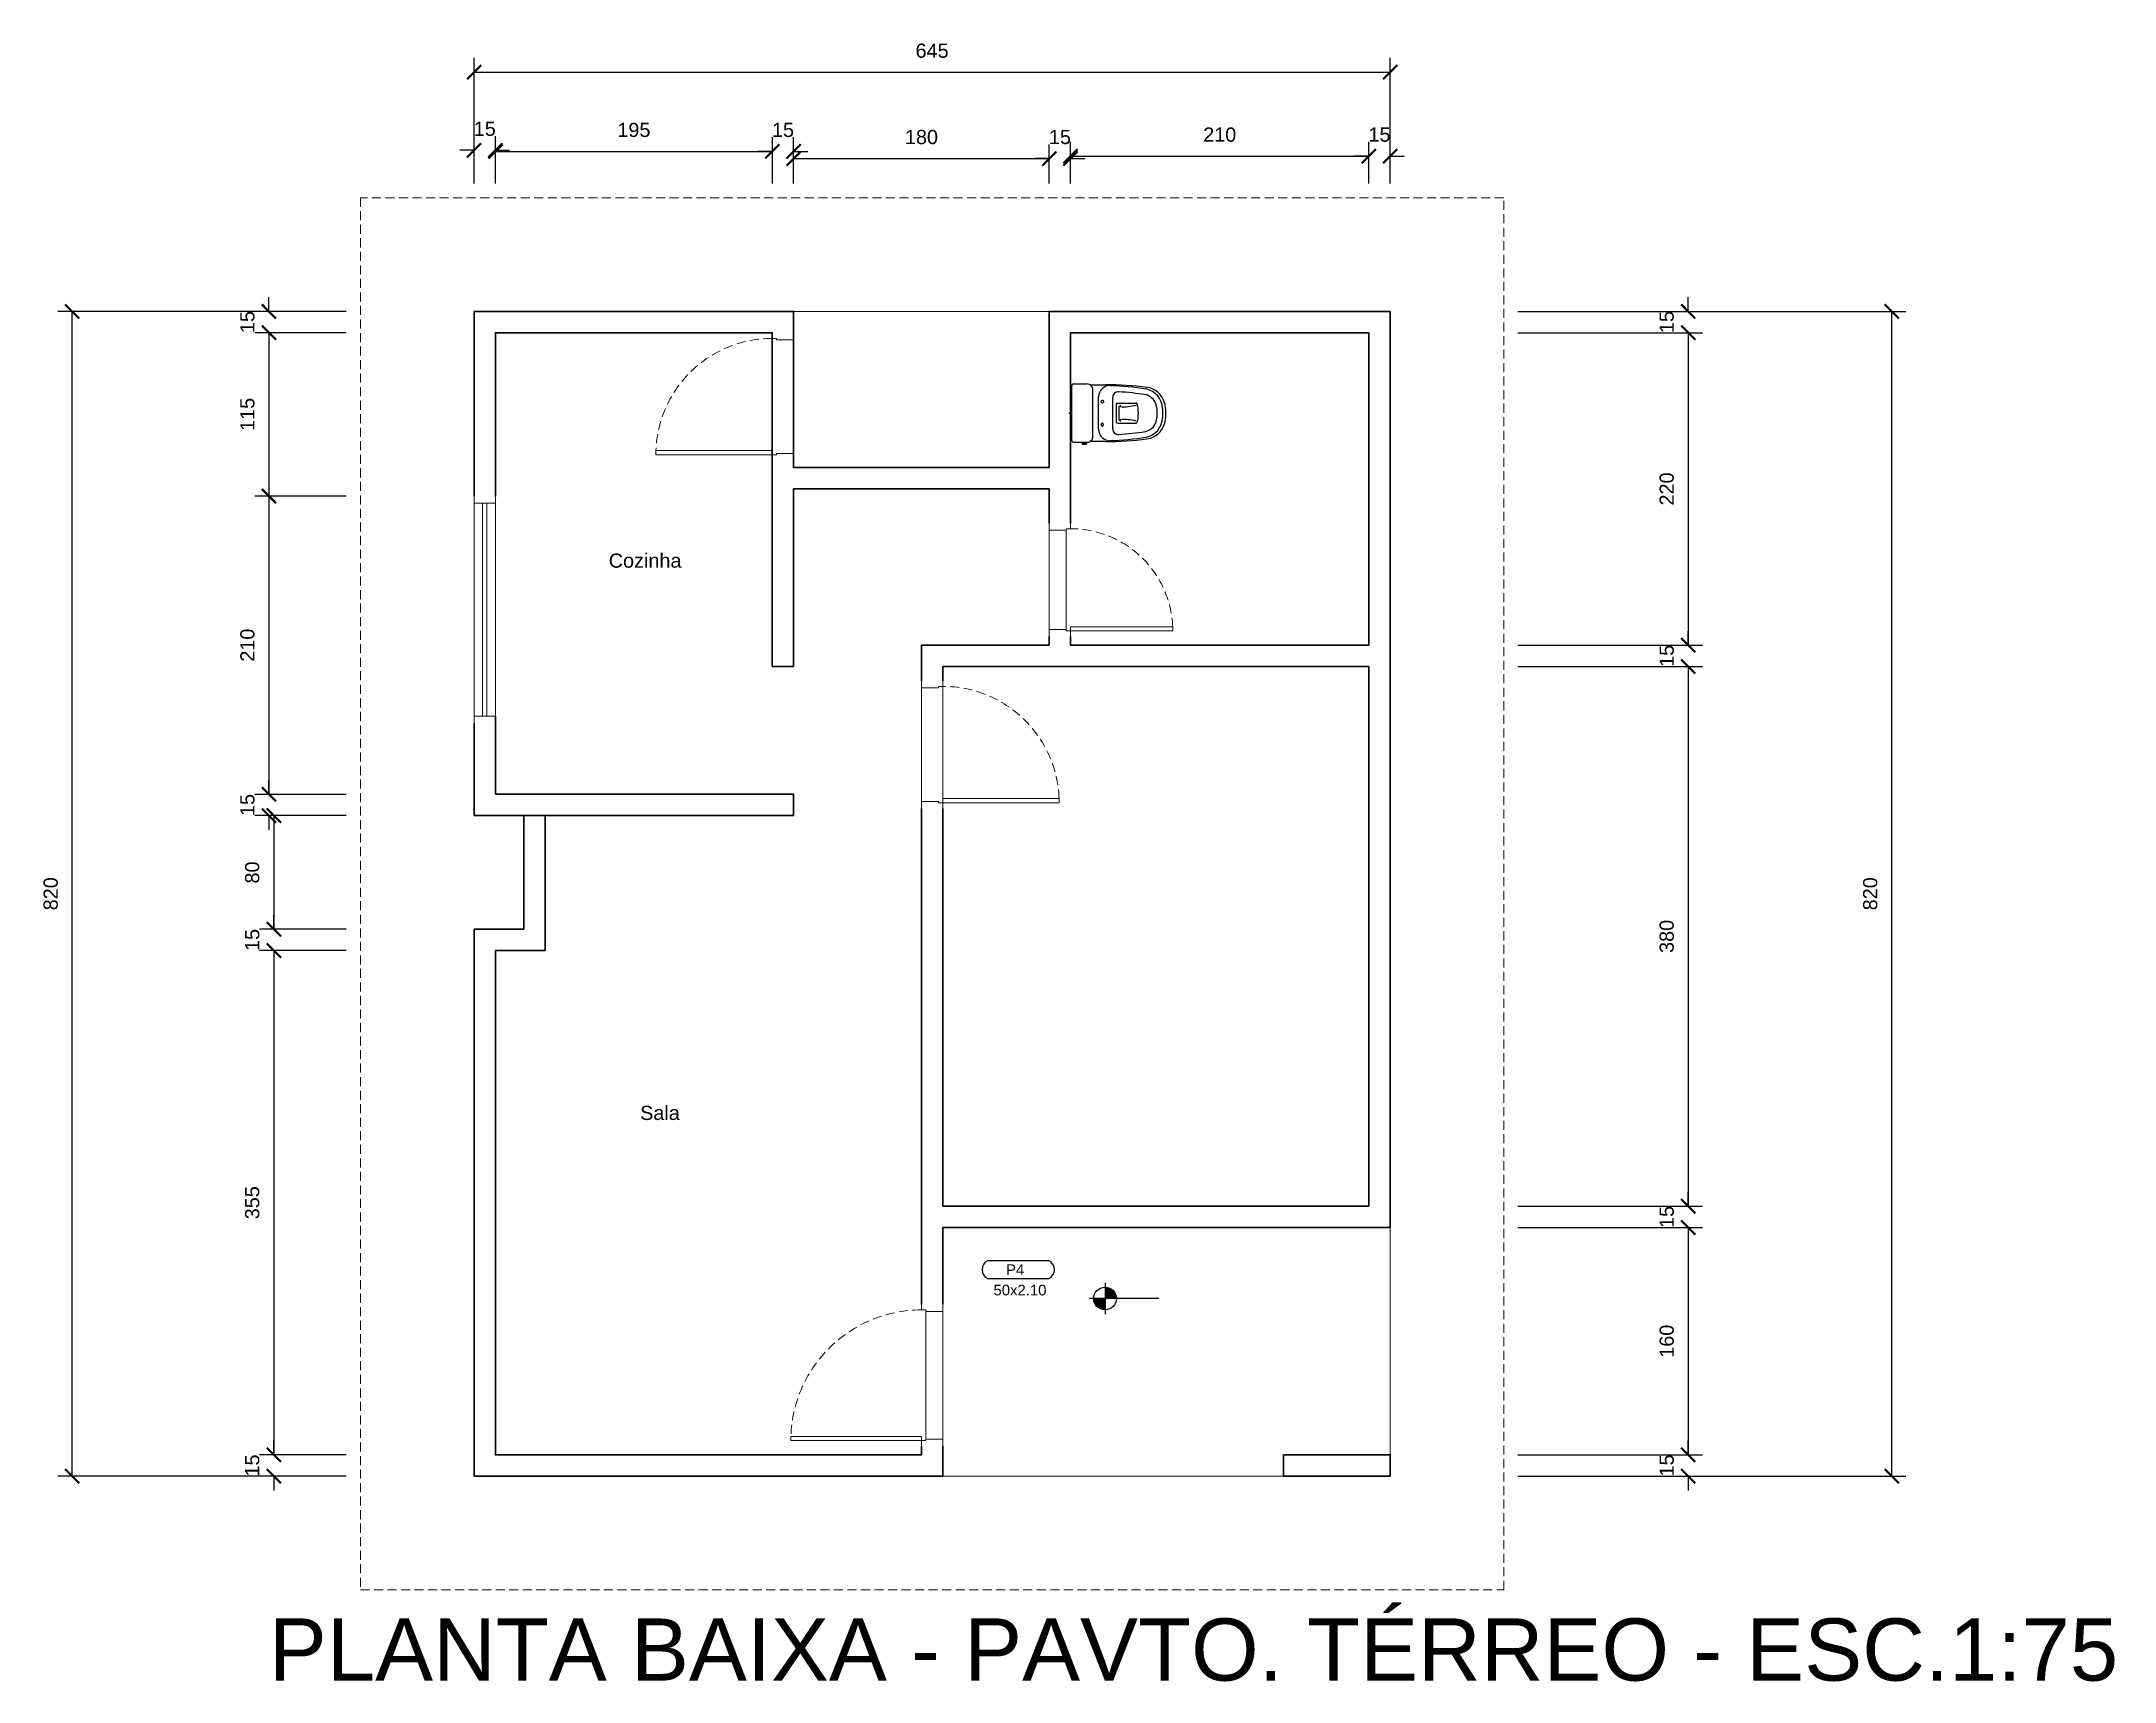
# Model space of a CAD drawing. Header units: millimetres. Extents: x 2836 to 4296, y 1356 to 2511.
import ezdxf
from ezdxf.enums import TextEntityAlignment as Align

# ---------------------------------------------------------------- set-up
doc = ezdxf.new("R2010")
doc.units = ezdxf.units.MM
doc.linetypes.add('HIDDEN', pattern=[9.525, 6.35, -3.175])
for name, color, linetype, lineweight in [('Janelas', 2, 'Continuous', 20), ('Paredes', 5, 'Continuous', 50), ('Peitoril', 9, 'Continuous', 9), ('Piso', 251, 'Continuous', 9), ('Portas', 2, 'Continuous', 20), ('Projeção', 8, 'HIDDEN', 15), ('Soleira', 8, 'Continuous', 9), ('Texto', 3, 'Continuous', 20)]:
    doc.layers.add(name, color=color, linetype=linetype, lineweight=lineweight)
doc.styles.add('arial', font='arial.ttf')
doc.styles.add('REGUA60', font='arial.ttf', dxfattribs={"width": 1.4})
doc.styles.add('Text 2 mm', font='arial.ttf', dxfattribs={"height": 2})
doc.dimstyles.new('Minha cota', dxfattribs={"dimscale": 0, "dimtxt": 2, "dimasz": 2, "dimexe": 2, "dimexo": 2, "dimgap": 2, "dimtad": 1, "dimtoh": 1, "dimzin": 9, "dimtxsty": 'Text 2 mm', "dimblk": 'ARCHTICK', "dimcen": 2, "dimclrt": 2, "dimaunit": 1, "dimadec": 3, "dimazin": 0, "dimtfac": 1, "dimtix": 1, "dimtofl": 0, "dimtmove": 2, "dimatfit": 3, "dimfxl": 1, "dimarcsym": 0})

# ---------------------------------------------------------------- blocks, each defined once
blk = doc.blocks.new('*U3')
at = {"color": 0, "linetype": 'ByBlock', "lineweight": -2}
for p, q in [((-0.219, -0.095), (-0.219, -0.114)), ((-0.205, -0.09), (-0.214, -0.09)), ((-0.214, -0.119), (-0.214, -0.09)), ((-0.205, -0.119), (-0.214, -0.119)), ((-0.205, -0.027), (-0.205, -0.125)), ((-0.2, -0.254), (-0.2, -0.144)), ((-0.193, -0.015), (0.193, -0.015)), ((0.2, -0.144), (0.2, -0.254)), ((0.205, -0.027), (0.205, -0.125)), ((-0.165, -0.165), (0.165, -0.165)), ((-0.114, -0.205), (0.114, -0.205)), ((-0.111, -0.305), (0.111, -0.305)), ((-0.071, -0.338), (-0.071, -0.467)), ((0.064, -0.328), (-0.064, -0.328)), ((-0.047, -0.35), (-0.056, -0.36)), ((-0.047, -0.35), (0.047, -0.35)), ((0.047, -0.35), (0.056, -0.36)), ((0.071, -0.338), (0.071, -0.467)), ((0.007, -0.484), (-0.008, -0.484)), ((0.033, -0.615), (-0.033, -0.615)), ((0.033, -0.655), (-0.033, -0.655)), ((0.033, -0.675), (-0.033, -0.675))]:
    blk.add_line(p, q, dxfattribs=at)
for points in [[(-0.091, -0.234, 0.105797), (-0.088, -0.236, 0.086669), (-0.085, -0.238, 0.154378), (-0.077, -0.238, 0.086669), (-0.074, -0.236, 0.105797), (-0.072, -0.234, 0.253759), (-0.072, -0.228, 0.105797), (-0.074, -0.225, 0.086669), (-0.077, -0.223, 0.154378), (-0.085, -0.223, 0.086669), (-0.088, -0.225, 0.105797), (-0.091, -0.228, 0.253759), (-0.091, -0.234)], [(0.091, -0.228, -0.253759), (0.091, -0.234, -0.105797), (0.088, -0.236, -0.086669), (0.085, -0.238, -0.154378), (0.077, -0.238, -0.086669), (0.074, -0.236, -0.105797), (0.072, -0.234, -0.253759), (0.072, -0.228, -0.105797), (0.074, -0.225, -0.086669), (0.077, -0.223, -0.154378), (0.085, -0.223, -0.086669), (0.088, -0.225, -0.105797), (0.091, -0.228, -0.1249)]]:
    blk.add_lwpolyline(points, format="xyb", dxfattribs=at)
for centre, radius, start, end in [((-0.214, -0.095), 0.005, 90, 180), ((-0.214, -0.114), 0.005, 180, 270), ((-0.193, -0.027), 0.012, 90, 180), ((-0.165, -0.125), 0.04, 180, 270), ((0.165, -0.125), 0.04, 270, 360), ((0.193, -0.027), 0.012, 0, 90), ((2.069, -0.254), 2.269, 180, 187.3437), ((-0.114, -0.285), 0.08, 90, 181.8557), ((1.822, -0.222), 2.016, 181.8557, 189.0498), ((0.114, -0.285), 0.08, 358.1443, 90), ((-1.822, -0.222), 2.016, 350.9502, 358.1443), ((-2.069, -0.254), 2.269, 352.6563, 0), ((-0.111, -0.345), 0.04, 90, 183.6333), ((1.822, -0.222), 1.976, 183.6333, 189.0498), ((-0.061, -0.338), 0.01, 105.8312, 180), ((-0.357, -0.385), 0.312, 344.377, 5.1052), ((0.357, -0.385), 0.312, 174.8948, 195.623), ((0.061, -0.338), 0.01, 0, 74.1688), ((0.111, -0.345), 0.04, 356.3667, 90), ((-1.822, -0.222), 1.976, 350.9502, 356.3667), ((-0.033, -0.525), 0.15, 187.3437, 270), ((-0.027, -0.509), 0.146, 191.9873, 267.6502), ((-0.027, -0.509), 0.106, 191.9873, 267.6502), ((-0.061, -0.467), 0.01, 180, 251.4779), ((-0.016, -0.334), 0.15, 251.4779, 273.3381), ((0.016, -0.334), 0.15, 266.6619, 288.5221), ((0.027, -0.509), 0.106, 272.3498, 348.0127), ((0.027, -0.509), 0.146, 272.3498, 348.0127), ((0.033, -0.525), 0.15, 270, 352.6563), ((0.061, -0.467), 0.01, 288.5221, 0)]:
    blk.add_arc(centre, radius, start, end, dxfattribs=at)
blk.add_point((0, 0), dxfattribs=at)
blk = doc.blocks.new('bloco1')
at = {"linetype": 'ByBlock', "lineweight": -2}
h = blk.add_hatch(color=0, dxfattribs=at)
h.dxf.hatch_style = 1
h.paths.add_polyline_path([(655.8, -88.8), (655.8, -96.8), (663.8, -96.8, 0.414214)])
h.paths.add_polyline_path([(647.8, -96.8, 0.414214), (655.8, -104.8), (655.8, -96.8)])
at = {"color": 0, "linetype": 'ByBlock', "lineweight": -2}
for p, q in [((655.8, -85.8), (655.8, -96.8)), ((655.8, -96.8), (644.8, -96.8)), ((693.8, -96.8), (655.8, -96.8)), ((655.8, -96.8), (655.8, -107.8))]:
    blk.add_line(p, q, dxfattribs=at)
blk.add_circle((655.8, -96.8), 8, dxfattribs=at)
blk = doc.blocks.new('INDESQ2')
at = {"color": 0, "linetype": 'ByBlock', "lineweight": -2}
for p, q in [((4.32, 2.96), (-4.32, 2.96)), ((-4.32, 0.44), (4.32, 0.44))]:
    blk.add_line(p, q, dxfattribs=at)
for centre, start, end in [((-3.67, 1.7), 117.3654, 242.6346), ((3.67, 1.7), 297.3654, 62.6346)]:
    blk.add_arc(centre, 1.42, start, end, dxfattribs=at)
at = {"color": 0, "linetype": 'ByBlock', "lineweight": -2, "style": 'REGUA60'}
for tag, width, p in [('COD', 1.1, (-0.08, 0.95)), ('DIM', 1.4, (-0.08, -2.17))]:
    blk.add_attdef(tag, text='', height=1.5, dxfattribs=dict(at, width=width)).set_placement(p, align=Align.CENTER)
at = {"color": 0, "linetype": 'ByBlock', "lineweight": -2, "style": 'REGUA60', "width": 1.4, "flags": 9}
blk.add_attdef('LOCAL', text='', height=1.5, dxfattribs=at).set_placement((-0.08, -4.35), align=Align.CENTER)
blk = doc.blocks.new('*U7')
at = {"color": 0, "linetype": 'ByBlock', "lineweight": -2}
for p, q in [((-4, 0), (0, 0)), ((0, 0), (0, -3)), ((96, 0), (92, 0)), ((92, 0), (92, -3)), ((0, -3), (1, -3)), ((1, -3), (1, -15)), ((92, -3), (91, -3)), ((91, -3), (91, -15)), ((1, -15), (-4, -15)), ((91, -15), (96, -15))]:
    blk.add_line(p, q, dxfattribs=at)
blk.add_lwpolyline([(0, 0), (3, 0), (3, 92), (0, 92)], close=True, dxfattribs=at)
at = {"layer": 'Projeção'}
blk.add_arc((0, 0), 92, 0, 88.1323, dxfattribs=at)
at = {"layer": 'Soleira'}
for p, q in [((91, -3), (1, -3)), ((1, -15), (91, -15))]:
    blk.add_line(p, q, dxfattribs=at)
blk = doc.blocks.new('*U9')
at = {"color": 0, "linetype": 'ByBlock', "lineweight": -2}
for p, q in [((1, 15), (-4, 15)), ((1, 3), (1, 15)), ((71, 3), (71, 15)), ((71, 15), (76, 15)), ((-4, 0), (0, 0)), ((0, 0), (0, 3)), ((0, 3), (1, 3)), ((72, 3), (71, 3)), ((72, 0), (72, 3)), ((76, 0), (72, 0))]:
    blk.add_line(p, q, dxfattribs=at)
blk.add_lwpolyline([(0, 0), (3, 0), (3, -72), (0, -72)], close=True, dxfattribs=at)
at = {"layer": 'Projeção'}
blk.add_arc((0, 0), 72, 272.3859, 360, dxfattribs=at)
at = {"layer": 'Soleira'}
for p, q in [((1, 15), (71, 15)), ((1, 3), (71, 3))]:
    blk.add_line(p, q, dxfattribs=at)
blk = doc.blocks.new('*U10')
at = {"color": 0, "linetype": 'ByBlock', "lineweight": -2}
for p, q in [((1, 0), (-4, 0)), ((1, -12), (1, 0)), ((81, -12), (81, 0)), ((81, 0), (86, 0)), ((0, -15), (0, -12)), ((0, -12), (1, -12)), ((82, -12), (81, -12)), ((82, -15), (82, -12)), ((-4, -15), (0, -15)), ((86, -15), (82, -15))]:
    blk.add_line(p, q, dxfattribs=at)
blk.add_lwpolyline([(0, -15), (3, -15), (3, -97), (0, -97)], close=True, dxfattribs=at)
at = {"layer": 'Projeção'}
blk.add_arc((0, -15), 82, 272.0967, 360, dxfattribs=at)
at = {"layer": 'Soleira'}
for p, q in [((1, 0), (81, 0)), ((82, -15), (0, -15))]:
    blk.add_line(p, q, dxfattribs=at)
blk = doc.blocks.new('P80')
at = {"color": 0, "linetype": 'ByBlock', "lineweight": -2}
for p, q in [((-4, 0), (0, 0)), ((0, 0), (0, -3)), ((86, 0), (82, 0)), ((82, 0), (82, -3)), ((0, -3), (1, -3)), ((1, -3), (1, -15)), ((82, -3), (81, -3)), ((81, -3), (81, -15)), ((1, -15), (-4, -15)), ((81, -15), (86, -15))]:
    blk.add_line(p, q, dxfattribs=at)
blk.add_lwpolyline([(0, 0), (3, 0), (3, 82), (0, 82)], close=True, dxfattribs=at)
at = {"layer": 'Projeção'}
blk.add_arc((0, 0), 82, 0, 87.9033, dxfattribs=at)
at = {"layer": 'Soleira'}
for p, q in [((82, 0), (0, 0)), ((1, -15), (81, -15))]:
    blk.add_line(p, q, dxfattribs=at)
blk = doc.blocks.new('*U12')
at = {"color": 0, "linetype": 'ByBlock', "lineweight": -2}
for p, q in [((0, 15), (5, 15)), ((5, 15), (5, 0)), ((160, 15), (155, 15)), ((155, 15), (155, 0)), ((5, 0), (0, 0)), ((155, 0), (160, 0))]:
    blk.add_line(p, q, dxfattribs=at)
blk.add_lwpolyline([(5, 6), (155, 6), (155, 9), (5, 9)], close=True, dxfattribs=at)
at = {"layer": 'Peitoril'}
for p, q in [((155, 15), (5, 15)), ((5, 0), (155, 0))]:
    blk.add_line(p, q, dxfattribs=at)
blk = doc.blocks.new('_ArchTick')
at = {"color": 0, "linetype": 'ByBlock', "const_width": 0.15}
blk.add_lwpolyline([(-0.5, -0.5), (0.5, 0.5)], dxfattribs=at)
blk = doc.blocks.new('*D15')
at = {"color": 0, "lineweight": -2, "transparency": 16777216}
for p, q in [((3140.8, 2410.8), (3140.8, 2444.2)), ((3155.8, 2410.8), (3155.8, 2444.2)), ((3140.8, 2434.2), (3130.8, 2434.2)), ((3155.8, 2434.2), (3165.8, 2434.2))]:
    blk.add_line(p, q, dxfattribs=at)
at = {"layer": 'Defpoints', "color": 0, "transparency": 16777216}
for p in [(3155.8, 2434.2), (3140.8, 2400.8), (3155.8, 2400.8)]:
    blk.add_point(p, dxfattribs=at)
at = {"color": 0, "lineweight": -2, "transparency": 16777216, "xscale": 10, "yscale": 10, "zscale": 10}
blk.add_blockref('_ArchTick', (3140.8, 2434.2), dxfattribs=at)
at = {"color": 0, "lineweight": -2, "transparency": 16777216, "xscale": 10, "yscale": 10, "zscale": 10, "rotation": 180}
blk.add_blockref('_ArchTick', (3155.8, 2434.2), dxfattribs=at)
at = {"color": 2, "transparency": 16777216, "insert": (3148.3, 2449.3), "char_height": 10, "attachment_point": 5, "style": 'Text 2 mm'}
blk.add_mtext('15', dxfattribs=at)
blk = doc.blocks.new('*D16')
at = {"color": 0, "lineweight": -2, "transparency": 16777216}
for p, q in [((3155.8, 2410.8), (3155.8, 2443.4)), ((3350.8, 2410.8), (3350.8, 2443.4)), ((3155.8, 2433.4), (3350.8, 2433.4))]:
    blk.add_line(p, q, dxfattribs=at)
at = {"layer": 'Defpoints', "color": 0, "transparency": 16777216}
for p in [(3350.8, 2433.4), (3155.8, 2400.8), (3350.8, 2400.8)]:
    blk.add_point(p, dxfattribs=at)
at = {"color": 0, "lineweight": -2, "transparency": 16777216, "xscale": 10, "yscale": 10, "zscale": 10, "rotation": 180}
blk.add_blockref('_ArchTick', (3155.8, 2433.4), dxfattribs=at)
at = {"color": 0, "lineweight": -2, "transparency": 16777216, "xscale": 10, "yscale": 10, "zscale": 10}
blk.add_blockref('_ArchTick', (3350.8, 2433.4), dxfattribs=at)
at = {"color": 2, "transparency": 16777216, "insert": (3253.3, 2448.5), "char_height": 10, "attachment_point": 5, "style": 'Text 2 mm'}
blk.add_mtext('195', dxfattribs=at)
blk = doc.blocks.new('*D17')
at = {"color": 0, "lineweight": -2, "transparency": 16777216}
for p, q in [((3350.8, 2410.8), (3350.8, 2443.4)), ((3365.8, 2410.8), (3365.8, 2443.4)), ((3350.8, 2433.4), (3340.8, 2433.4)), ((3365.8, 2433.4), (3375.8, 2433.4))]:
    blk.add_line(p, q, dxfattribs=at)
at = {"layer": 'Defpoints', "color": 0, "transparency": 16777216}
for p in [(3365.8, 2433.4), (3350.8, 2400.8), (3365.8, 2400.8)]:
    blk.add_point(p, dxfattribs=at)
at = {"color": 0, "lineweight": -2, "transparency": 16777216, "xscale": 10, "yscale": 10, "zscale": 10}
blk.add_blockref('_ArchTick', (3350.8, 2433.4), dxfattribs=at)
at = {"color": 0, "lineweight": -2, "transparency": 16777216, "xscale": 10, "yscale": 10, "zscale": 10, "rotation": 180}
blk.add_blockref('_ArchTick', (3365.8, 2433.4), dxfattribs=at)
at = {"color": 2, "transparency": 16777216, "insert": (3358.3, 2448.5), "char_height": 10, "attachment_point": 5, "style": 'Text 2 mm'}
blk.add_mtext('15', dxfattribs=at)
blk = doc.blocks.new('*D18')
at = {"color": 0, "lineweight": -2, "transparency": 16777216}
for p, q in [((3365.8, 2410.8), (3365.8, 2438.4)), ((3545.8, 2410.8), (3545.8, 2438.4)), ((3365.8, 2428.4), (3545.8, 2428.4))]:
    blk.add_line(p, q, dxfattribs=at)
at = {"layer": 'Defpoints', "color": 0, "transparency": 16777216}
for p in [(3545.8, 2428.4), (3365.8, 2400.8), (3545.8, 2400.8)]:
    blk.add_point(p, dxfattribs=at)
at = {"color": 0, "lineweight": -2, "transparency": 16777216, "xscale": 10, "yscale": 10, "zscale": 10, "rotation": 180}
blk.add_blockref('_ArchTick', (3365.8, 2428.4), dxfattribs=at)
at = {"color": 0, "lineweight": -2, "transparency": 16777216, "xscale": 10, "yscale": 10, "zscale": 10}
blk.add_blockref('_ArchTick', (3545.8, 2428.4), dxfattribs=at)
at = {"color": 2, "transparency": 16777216, "insert": (3455.8, 2443.5), "char_height": 10, "attachment_point": 5, "style": 'Text 2 mm'}
blk.add_mtext('180', dxfattribs=at)
blk = doc.blocks.new('*D19')
at = {"color": 0, "lineweight": -2, "transparency": 16777216}
for p, q in [((3545.8, 2410.8), (3545.8, 2438.4)), ((3560.8, 2410.8), (3560.8, 2438.4)), ((3545.8, 2428.4), (3535.8, 2428.4)), ((3560.8, 2428.4), (3570.8, 2428.4))]:
    blk.add_line(p, q, dxfattribs=at)
at = {"layer": 'Defpoints', "color": 0, "transparency": 16777216}
for p in [(3560.8, 2428.4), (3545.8, 2400.8), (3560.8, 2400.8)]:
    blk.add_point(p, dxfattribs=at)
at = {"color": 0, "lineweight": -2, "transparency": 16777216, "xscale": 10, "yscale": 10, "zscale": 10}
blk.add_blockref('_ArchTick', (3545.8, 2428.4), dxfattribs=at)
at = {"color": 0, "lineweight": -2, "transparency": 16777216, "xscale": 10, "yscale": 10, "zscale": 10, "rotation": 180}
blk.add_blockref('_ArchTick', (3560.8, 2428.4), dxfattribs=at)
at = {"color": 2, "transparency": 16777216, "insert": (3553.3, 2443.5), "char_height": 10, "attachment_point": 5, "style": 'Text 2 mm'}
blk.add_mtext('15', dxfattribs=at)
blk = doc.blocks.new('*D20')
at = {"color": 0, "lineweight": -2, "transparency": 16777216}
for p, q in [((3560.8, 2410.8), (3560.8, 2440.1)), ((3770.8, 2410.8), (3770.8, 2440.1)), ((3560.8, 2430.1), (3770.8, 2430.1))]:
    blk.add_line(p, q, dxfattribs=at)
at = {"layer": 'Defpoints', "color": 0, "transparency": 16777216}
for p in [(3770.8, 2430.1), (3560.8, 2400.8), (3770.8, 2400.8)]:
    blk.add_point(p, dxfattribs=at)
at = {"color": 0, "lineweight": -2, "transparency": 16777216, "xscale": 10, "yscale": 10, "zscale": 10, "rotation": 180}
blk.add_blockref('_ArchTick', (3560.8, 2430.1), dxfattribs=at)
at = {"color": 0, "lineweight": -2, "transparency": 16777216, "xscale": 10, "yscale": 10, "zscale": 10}
blk.add_blockref('_ArchTick', (3770.8, 2430.1), dxfattribs=at)
at = {"color": 2, "transparency": 16777216, "insert": (3665.8, 2445.2), "char_height": 10, "attachment_point": 5, "style": 'Text 2 mm'}
blk.add_mtext('210', dxfattribs=at)
blk = doc.blocks.new('*D21')
at = {"color": 0, "lineweight": -2, "transparency": 16777216}
for p, q in [((3770.8, 2410.8), (3770.8, 2440.1)), ((3785.8, 2410.8), (3785.8, 2440.1)), ((3770.8, 2430.1), (3760.8, 2430.1)), ((3785.8, 2430.1), (3795.8, 2430.1))]:
    blk.add_line(p, q, dxfattribs=at)
at = {"layer": 'Defpoints', "color": 0, "transparency": 16777216}
for p in [(3785.8, 2430.1), (3770.8, 2400.8), (3785.8, 2400.8)]:
    blk.add_point(p, dxfattribs=at)
at = {"color": 0, "lineweight": -2, "transparency": 16777216, "xscale": 10, "yscale": 10, "zscale": 10}
blk.add_blockref('_ArchTick', (3770.8, 2430.1), dxfattribs=at)
at = {"color": 0, "lineweight": -2, "transparency": 16777216, "xscale": 10, "yscale": 10, "zscale": 10, "rotation": 180}
blk.add_blockref('_ArchTick', (3785.8, 2430.1), dxfattribs=at)
at = {"color": 2, "transparency": 16777216, "insert": (3778.3, 2445.2), "char_height": 10, "attachment_point": 5, "style": 'Text 2 mm'}
blk.add_mtext('15', dxfattribs=at)
blk = doc.blocks.new('*D22')
at = {"color": 0, "lineweight": -2, "transparency": 16777216}
for p, q in [((3140.8, 2410.8), (3140.8, 2499.2)), ((3785.8, 2410.8), (3785.8, 2499.2)), ((3140.8, 2489.2), (3785.8, 2489.2))]:
    blk.add_line(p, q, dxfattribs=at)
at = {"layer": 'Defpoints', "color": 0, "transparency": 16777216}
for p in [(3785.8, 2489.2), (3140.8, 2400.8), (3785.8, 2400.8)]:
    blk.add_point(p, dxfattribs=at)
at = {"color": 0, "lineweight": -2, "transparency": 16777216, "xscale": 10, "yscale": 10, "zscale": 10, "rotation": 180}
blk.add_blockref('_ArchTick', (3140.8, 2489.2), dxfattribs=at)
at = {"color": 0, "lineweight": -2, "transparency": 16777216, "xscale": 10, "yscale": 10, "zscale": 10}
blk.add_blockref('_ArchTick', (3785.8, 2489.2), dxfattribs=at)
at = {"color": 2, "transparency": 16777216, "insert": (3463.3, 2504.3), "char_height": 10, "attachment_point": 5, "style": 'Text 2 mm'}
blk.add_mtext('645', dxfattribs=at)
blk = doc.blocks.new('*D23')
at = {"color": 0, "lineweight": -2, "transparency": 16777216}
for p, q in [((2996.3, 2320.8), (2996.3, 2330.8)), ((3050.8, 2320.8), (2986.3, 2320.8)), ((3050.8, 2305.8), (2986.3, 2305.8)), ((2996.3, 2305.8), (2996.3, 2295.8))]:
    blk.add_line(p, q, dxfattribs=at)
at = {"layer": 'Defpoints', "color": 0, "transparency": 16777216}
for p in [(3060.8, 2320.8), (2996.3, 2305.8), (3060.8, 2305.8)]:
    blk.add_point(p, dxfattribs=at)
at = {"color": 0, "lineweight": -2, "transparency": 16777216, "xscale": 10, "yscale": 10, "zscale": 10}
for p, rotation in [((2996.3, 2320.8), 270), ((2996.3, 2305.8), 90)]:
    blk.add_blockref('_ArchTick', p, dxfattribs=dict(at, rotation=rotation))
at = {"color": 2, "transparency": 16777216, "insert": (2981.2, 2313.3), "char_height": 10, "attachment_point": 5, "rotation": 90, "style": 'Text 2 mm'}
blk.add_mtext('15', dxfattribs=at)
blk = doc.blocks.new('*D24')
at = {"color": 0, "lineweight": -2, "transparency": 16777216}
for p, q in [((3050.8, 2305.8), (2986.3, 2305.8)), ((2996.3, 2305.8), (2996.3, 2190.8)), ((3050.8, 2190.8), (2986.3, 2190.8))]:
    blk.add_line(p, q, dxfattribs=at)
at = {"layer": 'Defpoints', "color": 0, "transparency": 16777216}
for p in [(3060.8, 2305.8), (2996.3, 2190.8), (3060.8, 2190.8)]:
    blk.add_point(p, dxfattribs=at)
at = {"color": 0, "lineweight": -2, "transparency": 16777216, "xscale": 10, "yscale": 10, "zscale": 10}
for p, rotation in [((2996.3, 2305.8), 90), ((2996.3, 2190.8), 270)]:
    blk.add_blockref('_ArchTick', p, dxfattribs=dict(at, rotation=rotation))
at = {"color": 2, "transparency": 16777216, "insert": (2981.2, 2248.3), "char_height": 10, "attachment_point": 5, "rotation": 90, "style": 'Text 2 mm'}
blk.add_mtext('115', dxfattribs=at)
blk = doc.blocks.new('*D25')
at = {"color": 0, "lineweight": -2, "transparency": 16777216}
for p, q in [((3050.8, 2190.8), (2986.3, 2190.8)), ((2996.3, 2190.8), (2996.3, 1980.8)), ((3050.8, 1980.8), (2986.3, 1980.8))]:
    blk.add_line(p, q, dxfattribs=at)
at = {"layer": 'Defpoints', "color": 0, "transparency": 16777216}
for p in [(3060.8, 2190.8), (2996.3, 1980.8), (3060.8, 1980.8)]:
    blk.add_point(p, dxfattribs=at)
at = {"color": 0, "lineweight": -2, "transparency": 16777216, "xscale": 10, "yscale": 10, "zscale": 10}
for p, rotation in [((2996.3, 2190.8), 90), ((2996.3, 1980.8), 270)]:
    blk.add_blockref('_ArchTick', p, dxfattribs=dict(at, rotation=rotation))
at = {"color": 2, "transparency": 16777216, "insert": (2981.2, 2085.8), "char_height": 10, "attachment_point": 5, "rotation": 90, "style": 'Text 2 mm'}
blk.add_mtext('210', dxfattribs=at)
blk = doc.blocks.new('*D26')
at = {"color": 0, "lineweight": -2, "transparency": 16777216}
for p, q in [((2996.3, 1980.8), (2996.3, 1990.8)), ((3050.8, 1980.8), (2986.3, 1980.8)), ((3050.8, 1965.8), (2986.3, 1965.8)), ((2996.3, 1965.8), (2996.3, 1955.8))]:
    blk.add_line(p, q, dxfattribs=at)
at = {"layer": 'Defpoints', "color": 0, "transparency": 16777216}
for p in [(3060.8, 1980.8), (2996.3, 1965.8), (3060.8, 1965.8)]:
    blk.add_point(p, dxfattribs=at)
at = {"color": 0, "lineweight": -2, "transparency": 16777216, "xscale": 10, "yscale": 10, "zscale": 10}
for p, rotation in [((2996.3, 1980.8), 270), ((2996.3, 1965.8), 90)]:
    blk.add_blockref('_ArchTick', p, dxfattribs=dict(at, rotation=rotation))
at = {"color": 2, "transparency": 16777216, "insert": (2981.2, 1973.3), "char_height": 10, "attachment_point": 5, "rotation": 90, "style": 'Text 2 mm'}
blk.add_mtext('15', dxfattribs=at)
blk = doc.blocks.new('*D28')
at = {"color": 0, "lineweight": -2, "transparency": 16777216}
for p, q in [((3050.8, 1965.8), (2989.8, 1965.8)), ((2999.8, 1965.8), (2999.8, 1885.8)), ((3050.8, 1885.8), (2989.8, 1885.8))]:
    blk.add_line(p, q, dxfattribs=at)
at = {"layer": 'Defpoints', "color": 0, "transparency": 16777216}
for p in [(3060.8, 1965.8), (2999.8, 1885.8), (3060.8, 1885.8)]:
    blk.add_point(p, dxfattribs=at)
at = {"color": 0, "lineweight": -2, "transparency": 16777216, "xscale": 10, "yscale": 10, "zscale": 10}
for p, rotation in [((2999.8, 1965.8), 90), ((2999.8, 1885.8), 270)]:
    blk.add_blockref('_ArchTick', p, dxfattribs=dict(at, rotation=rotation))
at = {"color": 2, "transparency": 16777216, "insert": (2984.6, 1925.8), "char_height": 10, "attachment_point": 5, "rotation": 90, "style": 'Text 2 mm'}
blk.add_mtext('80', dxfattribs=at)
blk = doc.blocks.new('*D29')
at = {"color": 0, "lineweight": -2, "transparency": 16777216}
for p, q in [((3050.8, 1885.8), (2989.8, 1885.8)), ((2999.8, 1885.8), (2999.8, 1895.8)), ((3050.8, 1870.8), (2989.8, 1870.8)), ((2999.8, 1870.8), (2999.8, 1860.8))]:
    blk.add_line(p, q, dxfattribs=at)
at = {"layer": 'Defpoints', "color": 0, "transparency": 16777216}
for p in [(3060.8, 1885.8), (2999.8, 1870.8), (3060.8, 1870.8)]:
    blk.add_point(p, dxfattribs=at)
at = {"color": 0, "lineweight": -2, "transparency": 16777216, "xscale": 10, "yscale": 10, "zscale": 10}
for p, rotation in [((2999.8, 1885.8), 270), ((2999.8, 1870.8), 90)]:
    blk.add_blockref('_ArchTick', p, dxfattribs=dict(at, rotation=rotation))
at = {"color": 2, "transparency": 16777216, "insert": (2984.6, 1878.3), "char_height": 10, "attachment_point": 5, "rotation": 90, "style": 'Text 2 mm'}
blk.add_mtext('15', dxfattribs=at)
blk = doc.blocks.new('*D30')
at = {"color": 0, "lineweight": -2, "transparency": 16777216}
for p, q in [((3050.8, 1870.8), (2989.8, 1870.8)), ((2999.8, 1870.8), (2999.8, 1515.8)), ((3050.8, 1515.8), (2989.8, 1515.8))]:
    blk.add_line(p, q, dxfattribs=at)
at = {"layer": 'Defpoints', "color": 0, "transparency": 16777216}
for p in [(3060.8, 1870.8), (2999.8, 1515.8), (3060.8, 1515.8)]:
    blk.add_point(p, dxfattribs=at)
at = {"color": 0, "lineweight": -2, "transparency": 16777216, "xscale": 10, "yscale": 10, "zscale": 10}
for p, rotation in [((2999.8, 1870.8), 90), ((2999.8, 1515.8), 270)]:
    blk.add_blockref('_ArchTick', p, dxfattribs=dict(at, rotation=rotation))
at = {"color": 2, "transparency": 16777216, "insert": (2984.6, 1693.3), "char_height": 10, "attachment_point": 5, "rotation": 90, "style": 'Text 2 mm'}
blk.add_mtext('355', dxfattribs=at)
blk = doc.blocks.new('*D31')
at = {"color": 0, "lineweight": -2, "transparency": 16777216}
for p, q in [((2999.8, 1515.8), (2999.8, 1525.8)), ((3050.8, 1515.8), (2989.8, 1515.8)), ((3050.8, 1500.8), (2989.8, 1500.8)), ((2999.8, 1500.8), (2999.8, 1490.8))]:
    blk.add_line(p, q, dxfattribs=at)
at = {"layer": 'Defpoints', "color": 0, "transparency": 16777216}
for p in [(3060.8, 1515.8), (2999.8, 1500.8), (3060.8, 1500.8)]:
    blk.add_point(p, dxfattribs=at)
at = {"color": 0, "lineweight": -2, "transparency": 16777216, "xscale": 10, "yscale": 10, "zscale": 10}
for p, rotation in [((2999.8, 1515.8), 270), ((2999.8, 1500.8), 90)]:
    blk.add_blockref('_ArchTick', p, dxfattribs=dict(at, rotation=rotation))
at = {"color": 2, "transparency": 16777216, "insert": (2984.6, 1508.3), "char_height": 10, "attachment_point": 5, "rotation": 90, "style": 'Text 2 mm'}
blk.add_mtext('15', dxfattribs=at)
blk = doc.blocks.new('*D32')
at = {"color": 0, "lineweight": -2, "transparency": 16777216}
for p, q in [((2986.3, 2320.8), (2847.8, 2320.8)), ((2857.8, 1500.8), (2857.8, 2320.8)), ((2989.8, 1500.8), (2847.8, 1500.8))]:
    blk.add_line(p, q, dxfattribs=at)
at = {"layer": 'Defpoints', "color": 0, "transparency": 16777216}
for p in [(2857.8, 2320.8), (2996.3, 2320.8), (2999.8, 1500.8)]:
    blk.add_point(p, dxfattribs=at)
at = {"color": 0, "lineweight": -2, "transparency": 16777216, "xscale": 10, "yscale": 10, "zscale": 10}
for p, rotation in [((2857.8, 2320.8), 90), ((2857.8, 1500.8), 270)]:
    blk.add_blockref('_ArchTick', p, dxfattribs=dict(at, rotation=rotation))
at = {"color": 2, "transparency": 16777216, "insert": (2842.7, 1910.8), "char_height": 10, "attachment_point": 5, "rotation": 90, "style": 'Text 2 mm'}
blk.add_mtext('820', dxfattribs=at)
blk = doc.blocks.new('*D33')
at = {"color": 0, "lineweight": -2, "transparency": 16777216}
for p, q in [((3995.7, 2320.8), (3995.7, 2330.8)), ((3875.8, 2320.8), (4005.7, 2320.8)), ((3875.8, 2305.8), (4005.7, 2305.8)), ((3995.7, 2305.8), (3995.7, 2295.8))]:
    blk.add_line(p, q, dxfattribs=at)
at = {"layer": 'Defpoints', "color": 0, "transparency": 16777216}
for p in [(3865.8, 2320.8), (3865.8, 2305.8), (3995.7, 2305.8)]:
    blk.add_point(p, dxfattribs=at)
at = {"color": 0, "lineweight": -2, "transparency": 16777216, "xscale": 10, "yscale": 10, "zscale": 10}
for p, rotation in [((3995.7, 2320.8), 270), ((3995.7, 2305.8), 90)]:
    blk.add_blockref('_ArchTick', p, dxfattribs=dict(at, rotation=rotation))
at = {"color": 2, "transparency": 16777216, "insert": (3980.6, 2313.3), "char_height": 10, "attachment_point": 5, "rotation": 90, "style": 'Text 2 mm'}
blk.add_mtext('15', dxfattribs=at)
blk = doc.blocks.new('*D34')
at = {"color": 0, "lineweight": -2, "transparency": 16777216}
for p, q in [((3875.8, 2305.8), (4005.7, 2305.8)), ((3995.7, 2305.8), (3995.7, 2085.8)), ((3875.8, 2085.8), (4005.7, 2085.8))]:
    blk.add_line(p, q, dxfattribs=at)
at = {"layer": 'Defpoints', "color": 0, "transparency": 16777216}
for p in [(3865.8, 2305.8), (3865.8, 2085.8), (3995.7, 2085.8)]:
    blk.add_point(p, dxfattribs=at)
at = {"color": 0, "lineweight": -2, "transparency": 16777216, "xscale": 10, "yscale": 10, "zscale": 10}
for p, rotation in [((3995.7, 2305.8), 90), ((3995.7, 2085.8), 270)]:
    blk.add_blockref('_ArchTick', p, dxfattribs=dict(at, rotation=rotation))
at = {"color": 2, "transparency": 16777216, "insert": (3980.6, 2195.8), "char_height": 10, "attachment_point": 5, "rotation": 90, "style": 'Text 2 mm'}
blk.add_mtext('220', dxfattribs=at)
blk = doc.blocks.new('*D35')
at = {"color": 0, "lineweight": -2, "transparency": 16777216}
for p, q in [((3995.7, 2085.8), (3995.7, 2095.8)), ((3875.8, 2085.8), (4005.7, 2085.8)), ((3875.8, 2070.8), (4005.7, 2070.8)), ((3995.7, 2070.8), (3995.7, 2060.8))]:
    blk.add_line(p, q, dxfattribs=at)
at = {"layer": 'Defpoints', "color": 0, "transparency": 16777216}
for p in [(3865.8, 2085.8), (3865.8, 2070.8), (3995.7, 2070.8)]:
    blk.add_point(p, dxfattribs=at)
at = {"color": 0, "lineweight": -2, "transparency": 16777216, "xscale": 10, "yscale": 10, "zscale": 10}
for p, rotation in [((3995.7, 2085.8), 270), ((3995.7, 2070.8), 90)]:
    blk.add_blockref('_ArchTick', p, dxfattribs=dict(at, rotation=rotation))
at = {"color": 2, "transparency": 16777216, "insert": (3980.6, 2078.3), "char_height": 10, "attachment_point": 5, "rotation": 90, "style": 'Text 2 mm'}
blk.add_mtext('15', dxfattribs=at)
blk = doc.blocks.new('*D36')
at = {"color": 0, "lineweight": -2, "transparency": 16777216}
for p, q in [((3875.8, 2070.8), (4005.7, 2070.8)), ((3995.7, 2070.8), (3995.7, 1690.8)), ((3875.8, 1690.8), (4005.7, 1690.8))]:
    blk.add_line(p, q, dxfattribs=at)
at = {"layer": 'Defpoints', "color": 0, "transparency": 16777216}
for p in [(3865.8, 2070.8), (3865.8, 1690.8), (3995.7, 1690.8)]:
    blk.add_point(p, dxfattribs=at)
at = {"color": 0, "lineweight": -2, "transparency": 16777216, "xscale": 10, "yscale": 10, "zscale": 10}
for p, rotation in [((3995.7, 2070.8), 90), ((3995.7, 1690.8), 270)]:
    blk.add_blockref('_ArchTick', p, dxfattribs=dict(at, rotation=rotation))
at = {"color": 2, "transparency": 16777216, "insert": (3980.6, 1880.8), "char_height": 10, "attachment_point": 5, "rotation": 90, "style": 'Text 2 mm'}
blk.add_mtext('380', dxfattribs=at)
blk = doc.blocks.new('*D37')
at = {"color": 0, "lineweight": -2, "transparency": 16777216}
for p, q in [((3995.7, 1690.8), (3995.7, 1700.8)), ((3875.8, 1690.8), (4005.7, 1690.8)), ((3875.8, 1675.8), (4005.7, 1675.8)), ((3995.7, 1675.8), (3995.7, 1665.8))]:
    blk.add_line(p, q, dxfattribs=at)
at = {"layer": 'Defpoints', "color": 0, "transparency": 16777216}
for p in [(3865.8, 1690.8), (3865.8, 1675.8), (3995.7, 1675.8)]:
    blk.add_point(p, dxfattribs=at)
at = {"color": 0, "lineweight": -2, "transparency": 16777216, "xscale": 10, "yscale": 10, "zscale": 10}
for p, rotation in [((3995.7, 1690.8), 270), ((3995.7, 1675.8), 90)]:
    blk.add_blockref('_ArchTick', p, dxfattribs=dict(at, rotation=rotation))
at = {"color": 2, "transparency": 16777216, "insert": (3980.6, 1683.3), "char_height": 10, "attachment_point": 5, "rotation": 90, "style": 'Text 2 mm'}
blk.add_mtext('15', dxfattribs=at)
blk = doc.blocks.new('*D38')
at = {"color": 0, "lineweight": -2, "transparency": 16777216}
for p, q in [((3875.8, 1675.8), (4005.7, 1675.8)), ((3995.7, 1675.8), (3995.7, 1515.8)), ((3875.8, 1515.8), (4005.7, 1515.8))]:
    blk.add_line(p, q, dxfattribs=at)
at = {"layer": 'Defpoints', "color": 0, "transparency": 16777216}
for p in [(3865.8, 1675.8), (3865.8, 1515.8), (3995.7, 1515.8)]:
    blk.add_point(p, dxfattribs=at)
at = {"color": 0, "lineweight": -2, "transparency": 16777216, "xscale": 10, "yscale": 10, "zscale": 10}
for p, rotation in [((3995.7, 1675.8), 90), ((3995.7, 1515.8), 270)]:
    blk.add_blockref('_ArchTick', p, dxfattribs=dict(at, rotation=rotation))
at = {"color": 2, "transparency": 16777216, "insert": (3980.6, 1595.8), "char_height": 10, "attachment_point": 5, "rotation": 90, "style": 'Text 2 mm'}
blk.add_mtext('160', dxfattribs=at)
blk = doc.blocks.new('*D39')
at = {"color": 0, "lineweight": -2, "transparency": 16777216}
for p, q in [((3995.7, 1515.8), (3995.7, 1525.8)), ((3875.8, 1515.8), (4005.7, 1515.8)), ((3875.8, 1500.8), (4005.7, 1500.8)), ((3995.7, 1500.8), (3995.7, 1490.8))]:
    blk.add_line(p, q, dxfattribs=at)
at = {"layer": 'Defpoints', "color": 0, "transparency": 16777216}
for p in [(3865.8, 1515.8), (3865.8, 1500.8), (3995.7, 1500.8)]:
    blk.add_point(p, dxfattribs=at)
at = {"color": 0, "lineweight": -2, "transparency": 16777216, "xscale": 10, "yscale": 10, "zscale": 10}
for p, rotation in [((3995.7, 1515.8), 270), ((3995.7, 1500.8), 90)]:
    blk.add_blockref('_ArchTick', p, dxfattribs=dict(at, rotation=rotation))
at = {"color": 2, "transparency": 16777216, "insert": (3980.6, 1508.3), "char_height": 10, "attachment_point": 5, "rotation": 90, "style": 'Text 2 mm'}
blk.add_mtext('15', dxfattribs=at)
blk = doc.blocks.new('*D40')
at = {"color": 0, "lineweight": -2, "transparency": 16777216}
for p, q in [((4005.7, 2320.8), (4149, 2320.8)), ((4139, 1500.8), (4139, 2320.8)), ((4005.7, 1500.8), (4149, 1500.8))]:
    blk.add_line(p, q, dxfattribs=at)
at = {"layer": 'Defpoints', "color": 0, "transparency": 16777216}
for p in [(3995.7, 2320.8), (4139, 2320.8), (3995.7, 1500.8)]:
    blk.add_point(p, dxfattribs=at)
at = {"color": 0, "lineweight": -2, "transparency": 16777216, "xscale": 10, "yscale": 10, "zscale": 10}
for p, rotation in [((4139, 2320.8), 90), ((4139, 1500.8), 270)]:
    blk.add_blockref('_ArchTick', p, dxfattribs=dict(at, rotation=rotation))
at = {"color": 2, "transparency": 16777216, "insert": (4123.9, 1910.8), "char_height": 10, "attachment_point": 5, "rotation": 90, "style": 'Text 2 mm'}
blk.add_mtext('820', dxfattribs=at)

msp = doc.modelspace()

# ---------------------------------------------------------------- linework, layer by layer
at = {"layer": 'Paredes'}
for p, q in [((3365.788, 2210.821), (3545.788, 2210.821)), ((3365.788, 2195.821), (3545.788, 2195.821)), ((3365.788, 2070.821), (3350.788, 2070.821)), ((3470.788, 2070.821), (3470.788, 2060.821)), ((3350.788, 1980.821), (3365.788, 1980.821)), ((3365.788, 1980.821), (3365.788, 1965.821)), ((3455.788, 1960.821), (3455.788, 1970.821)), ((3470.788, 1960.821), (3470.788, 1970.821)), ((3140.788, 1965.821), (3155.788, 1965.821)), ((3175.788, 1965.821), (3190.788, 1965.821)), ((3175.788, 1965.821), (3175.788, 1885.821)), ((3155.788, 1885.821), (3140.788, 1885.821))]:
    msp.add_line(p, q, dxfattribs=at)
for points in [[(3140.788, 2320.821), (3365.788, 2320.821), (3365.788, 2210.821)], [(3140.788, 2190.821), (3140.788, 2320.821)], [(3470.788, 1675.821), (3785.788, 1675.821), (3785.788, 2320.821)], [(3545.788, 2210.821), (3545.788, 2320.821), (3785.788, 2320.821)], [(3155.788, 2190.821), (3155.788, 2305.821), (3350.788, 2305.821), (3350.788, 2070.821)], [(3560.788, 2171.821), (3560.788, 2305.821), (3770.788, 2305.821), (3770.788, 2085.821), (3560.788, 2085.821), (3560.788, 2091.821)], [(3365.788, 2195.821), (3365.788, 2070.821)], [(3545.788, 2171.821), (3545.788, 2195.821)], [(3545.788, 2085.821), (3545.788, 2091.821)], [(3545.788, 2085.821), (3455.788, 2085.821), (3455.788, 2060.821)], [(3470.788, 1690.821), (3770.788, 1690.821), (3770.788, 2070.821), (3470.788, 2070.821)], [(3470.788, 2070.821), (3470.788, 2060.821)], [(3140.788, 1965.821), (3140.788, 2030.821)], [(3155.788, 1980.821), (3155.788, 2035.821)], [(3155.788, 1980.821), (3350.788, 1980.821)], [(3155.788, 1870.821), (3190.788, 1870.821), (3190.788, 1965.821)], [(3175.788, 1965.821), (3155.788, 1965.821)], [(3190.788, 1965.821), (3365.788, 1965.821)], [(3455.788, 1960.821), (3455.788, 1621.821)], [(3470.788, 1960.821), (3470.788, 1690.821)], [(3470.788, 1521.821), (3470.788, 1500.821), (3140.788, 1500.821), (3140.788, 1885.821)], [(3155.788, 1885.821), (3175.788, 1885.821)], [(3455.788, 1521.821), (3455.788, 1515.821), (3155.788, 1515.821), (3155.788, 1870.821)], [(3470.788, 1675.821), (3470.788, 1621.821)]]:
    msp.add_lwpolyline(points, dxfattribs=at)
msp.add_lwpolyline([(3710.788, 1515.821), (3785.788, 1515.821), (3785.788, 1500.821), (3710.788, 1500.821)], close=True, dxfattribs=at)
at = {"layer": 'Piso'}
for p, q in [((3365.788, 2320.821), (3545.788, 2320.821)), ((3785.788, 1675.821), (3785.788, 1515.821)), ((3470.788, 1500.821), (3710.788, 1500.821))]:
    msp.add_line(p, q, dxfattribs=at)
at = {"layer": 'Projeção'}
msp.add_lwpolyline([(3865.788, 2400.821), (3060.788, 2400.821), (3060.788, 1420.821), (3865.788, 1420.821)], close=True, dxfattribs=at)

# ---------------------------------------------------------------- block references
at = {"xscale": 100, "yscale": 100, "zscale": 100, "rotation": 89.99999999999984}
msp.add_blockref('*U3', (3560.067, 2249.189), dxfattribs=at)
at = {"layer": 'Janelas', "rotation": 90}
msp.add_blockref('*U12', (3155.788, 2030.821), dxfattribs=at)
at = {"layer": 'Portas', "rotation": 90}
for name, p in [('P80', (3350.788, 2219.821)), ('*U9', (3560.788, 2095.821)), ('*U10', (3455.788, 1974.821)), ('*U7', (3455.788, 1525.821))]:
    msp.add_blockref(name, p, dxfattribs=at)
at = {"layer": 'Texto', "color": 0, "linetype": 'ByBlock', "lineweight": -2}
ref = msp.add_blockref('INDESQ2', (3523.967, 1637.677), dxfattribs=dict(at, xscale=5.000000000018188, yscale=5.000000000018188, zscale=5.000000000018188))
ref.add_attrib('COD', 'P4', dxfattribs={"layer": '0', "color": 0, "height": 7.5, "style": 'arial'}).set_placement((3521.785, 1642.429), align=Align.CENTER)
ref.add_attrib('DIM', '50x2.10', dxfattribs={"layer": '0', "color": 0, "height": 7.5, "style": 'arial'}).set_placement((3525.156, 1628.069), align=Align.CENTER)
msp.add_blockref('bloco1', (2929.252, 1722.697), dxfattribs=at)

# ---------------------------------------------------------------- texts
at = {"layer": 'Texto'}
for s, height, style, p in [('Cozinha ', 10, 'Text 2 mm', (3235.592, 2140.375)), ('Sala', 10, 'Text 2 mm', (3257.692, 1751.544)), ('PLANTA BAIXA - PAVTO. TÉRREO - ESC.1:75', 43.80177, 'arial', (2996.241, 1356.848))]:
    msp.add_text(s, height=height, dxfattribs=dict(at, style=style)).set_placement(p)

# ---------------------------------------------------------------- dimensions: what is measured, and where the dimension line sits
for base, p1, p2, picture, middle in [((3785.788, 2489.163), (3140.788, 2400.821), (3785.788, 2400.821), '*D22', (3463.288, 2504.269)), ((3155.788, 2434.243), (3140.788, 2400.821), (3155.788, 2400.821), '*D15', (3148.288, 2449.349)), ((3350.788, 2433.414), (3155.788, 2400.821), (3350.788, 2400.821), '*D16', (3253.288, 2448.52)), ((3365.788, 2433.414), (3350.788, 2400.821), (3365.788, 2400.821), '*D17', (3358.288, 2448.52)), ((3545.788, 2428.414), (3365.788, 2400.821), (3545.788, 2400.821), '*D18', (3455.788, 2443.52)), ((3560.788, 2428.414), (3545.788, 2400.821), (3560.788, 2400.821), '*D19', (3553.288, 2443.52)), ((3770.788, 2430.08), (3560.788, 2400.821), (3770.788, 2400.821), '*D20', (3665.788, 2445.185)), ((3785.788, 2430.08), (3770.788, 2400.821), (3785.788, 2400.821), '*D21', (3778.288, 2445.185))]:
    dim = msp.add_linear_dim(base=base, p1=p1, p2=p2, dimstyle='Minha cota')
    dim.commit()
    dim.dimension.update_dxf_attribs({"geometry": picture, "text_midpoint": middle})
for base, p1, p2, picture, middle in [((2857.827, 2320.821), (2999.755, 1500.821), (2996.301, 2320.821), '*D32', (2842.721, 1910.821)), ((2996.301, 2305.821), (3060.788, 2320.821), (3060.788, 2305.821), '*D23', (2981.196, 2313.321)), ((3995.741, 2305.821), (3865.788, 2320.821), (3865.788, 2305.821), '*D33', (3980.636, 2313.321)), ((4138.998, 2320.821), (3995.741, 1500.821), (3995.741, 2320.821), '*D40', (4123.893, 1910.821)), ((2996.301, 2190.821), (3060.788, 2305.821), (3060.788, 2190.821), '*D24', (2981.196, 2248.321)), ((3995.741, 2085.821), (3865.788, 2305.821), (3865.788, 2085.821), '*D34', (3980.636, 2195.821)), ((2996.301, 1980.821), (3060.788, 2190.821), (3060.788, 1980.821), '*D25', (2981.196, 2085.821)), ((3995.741, 2070.821), (3865.788, 2085.821), (3865.788, 2070.821), '*D35', (3980.636, 2078.321)), ((3995.741, 1690.821), (3865.788, 2070.821), (3865.788, 1690.821), '*D36', (3980.632, 1880.821)), ((2996.301, 1965.821), (3060.788, 1980.821), (3060.788, 1965.821), '*D26', (2981.196, 1973.321)), ((2999.755, 1885.821), (3060.788, 1965.821), (3060.788, 1885.821), '*D28', (2984.649, 1925.821)), ((2999.755, 1870.821), (3060.788, 1885.821), (3060.788, 1870.821), '*D29', (2984.649, 1878.321)), ((2999.755, 1515.821), (3060.788, 1870.821), (3060.788, 1515.821), '*D30', (2984.646, 1693.321)), ((3995.741, 1675.821), (3865.788, 1690.821), (3865.788, 1675.821), '*D37', (3980.636, 1683.321)), ((3995.741, 1515.821), (3865.788, 1675.821), (3865.788, 1515.821), '*D38', (3980.636, 1595.821)), ((2999.755, 1500.821), (3060.788, 1515.821), (3060.788, 1500.821), '*D31', (2984.649, 1508.321)), ((3995.741, 1500.821), (3865.788, 1515.821), (3865.788, 1500.821), '*D39', (3980.636, 1508.321))]:
    dim = msp.add_linear_dim(base=base, p1=p1, p2=p2, angle=90, dimstyle='Minha cota')
    dim.commit()
    dim.dimension.update_dxf_attribs({"geometry": picture, "text_midpoint": middle})

doc.saveas('drawing.dxf')
